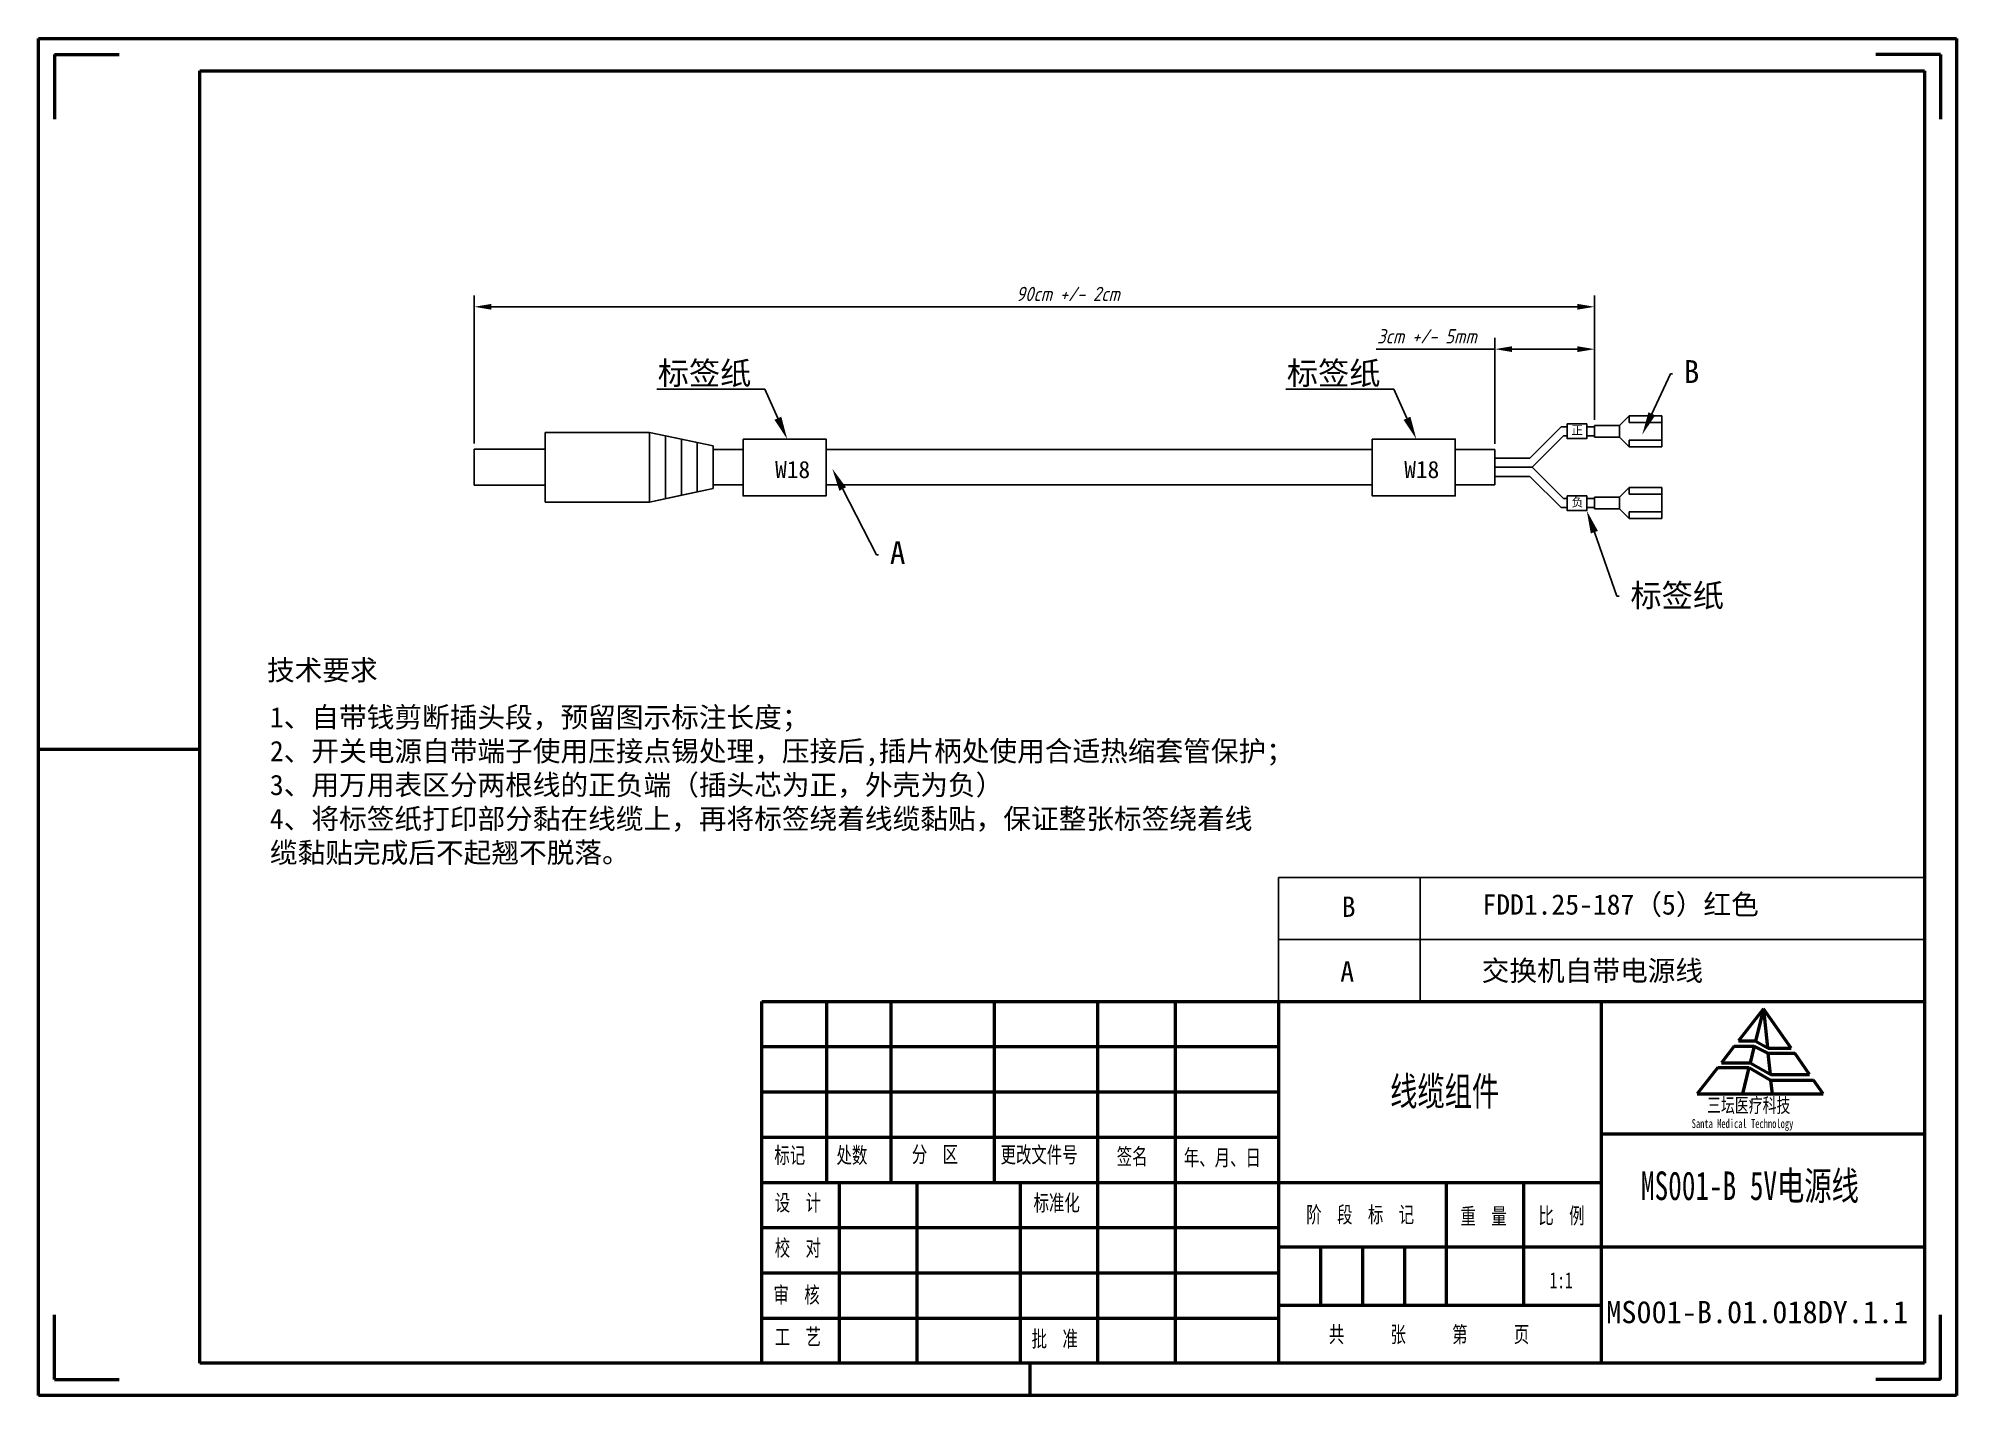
# Model space of a CAD drawing. Header units: millimetres. Extents: x 15931 to 18096, y 1463 to 3040.
# Drawn here: x 17755.6 to 18091.3, y 2255.9 to 2493.3 of the extents above; entities that cross this region are included whole.
import ezdxf
from ezdxf import colors
from ezdxf.entities.mleader import LeaderData, LeaderLine
from ezdxf.math import Vec2, Vec3

# ---------------------------------------------------------------- set-up
doc = ezdxf.new("R2010")
doc.units = ezdxf.units.MM
doc.layers.add('总内框线', color=7, linetype='Continuous', lineweight=50)
doc.styles.add('GB', font='gbeitc.shx', dxfattribs={"bigfont": 'gbcbig.shx'})
doc.styles.add('SLDTEXTSTYLE1', font='TXT', dxfattribs={"width": 0.7})
doc.styles.get("Standard").update_dxf_attribs({"font": 'simfang.ttf'})
doc.styles.add('宋体', font='')
doc.styles.get('宋体').set_extended_font_data('SimSun')
doc.dimstyles.new('GB', dxfattribs={"dimtxt": 2.5, "dimasz": 3, "dimexe": 2, "dimexo": 1, "dimgap": 1, "dimtad": 1, "dimtoh": 1, "dimdsep": 46, "dimtxsty": 'GB', "dimcen": 2.5, "dimclrd": 1, "dimclre": 3, "dimclrt": 6, "dimadec": 0, "dimazin": 0, "dimtfac": 1, "dimtmove": 0, "dimatfit": 3, "dimfxl": 4, "dimarcsym": 0})

msp = doc.modelspace()

# ---------------------------------------------------------------- texts
at = {"color": 6, "attachment_point": 1, "style": '宋体'}
for s, insert, char_height in [('正', (18023.914, 2425.547), 1.5), ('W18', (17884.575, 2419.421), 3), ('W18', (17994.681, 2419.421), 3), ('负', (18023.966, 2412.933), 1.5)]:
    msp.add_mtext_dynamic_manual_height_columns(s, width=24.58466, gutter_width=99.965, heights=[0], dxfattribs=dict(at, insert=insert, char_height=char_height))
at = {"layer": '总内框线', "color": 6, "attachment_point": 1}
for s, insert, char_height, width, style in [('{\\fSimSun|b0|i0|c134|p2;技术要求}', (17795.642, 2384.616), 3.55114, 132.12967, 'GB'), ('{\\fSimSun|b0|i0|c134|p2;1、自带钱剪断插头段，预留图示标注长度；\\P2、开关电源自带端子使用压接点锡处理，压接后,插片柄处使用合适热缩套管保护；\\P3、用万用表区分两根线的正负端（插头芯为正，外壳为负）\\P4、将标签纸打印部分黏在线缆上，再将标签绕着线缆黏贴，保证整张标签绕着线缆黏贴完成后不起翘不脱落。}', (17796.155, 2376.376), 3.55114, 175.1806, 'GB'), ('{\\fSimSun|b0|i0|c134|p54;FDD1.25-187（5）红色}', (18008.365, 2343.627), 3.55114, 66.15492, 'GB'), ('{\\fSimSun|b0|i0|c134|p2;B}', (17983.744, 2343.228), 3.55114, 8.0267, 'GB'), ('{\\fSimSun|b0|i0|c134|p2;A}', (17983.486, 2331.926), 3.55114, 8.0267, 'GB'), ('{\\fSimSun|b0|i0|c134|p2;交换机自带电源线 }', (18008.227, 2332.046), 3.55114, 63.7196, 'GB'), ('{\\fSimSun|b0|i0|c134|p2;线缆组件}', (17992.207, 2311.676), 5, 94.62992, 'SLDTEXTSTYLE1'), ('{\\fSimSun|b0|i0|c134|p2;标记}', (17884.444, 2299.401), 2.82588, 105.14436, 'SLDTEXTSTYLE1'), ('{\\fSimSun|b0|i0|c134|p2;处数}', (17895.319, 2299.418), 2.82588, 105.14436, 'SLDTEXTSTYLE1'), ('{\\fSimSun|b0|i0|c134|p2;分\u3000区}', (17908.5, 2299.558), 2.82588, 105.14436, 'SLDTEXTSTYLE1'), ('{\\fSimSun|b0|i0|c134|p2;更改文件号}', (17924.025, 2299.496), 2.82588, 105.14436, 'SLDTEXTSTYLE1'), ('{\\fSimSun|b0|i0|c134|p2;签名}', (17944.354, 2299.204), 2.82588, 105.14436, 'SLDTEXTSTYLE1'), ('{\\fSimSun|b0|i0|c134|p2;年、月、日}', (17956.103, 2298.986), 2.82588, 105.14436, 'SLDTEXTSTYLE1'), ('{\\fSimSun|b0|i0|c134|p54;MS001-B 5V电源线}', (18036.11, 2295.151), 5, 94.62992, 'SLDTEXTSTYLE1'), ('{\\fSimSun|b0|i0|c134|p2;设\u3000计}', (17884.511, 2291.104), 2.82588, 105.14436, 'SLDTEXTSTYLE1'), ('{\\fSimSun|b0|i0|c134|p2;标准化}', (17929.809, 2291.087), 2.82588, 105.14436, 'SLDTEXTSTYLE1'), ('{\\fSimSun|b0|i0|c134|p2;阶\u3000段\u3000标\u3000记}', (17977.527, 2289.015), 2.82588, 105.14436, 'SLDTEXTSTYLE1'), ('{\\fSimSun|b0|i0|c134|p2;重\u3000量}', (18004.523, 2288.757), 2.82588, 105.14436, 'SLDTEXTSTYLE1'), ('{\\fSimSun|b0|i0|c134|p2;比\u3000例}', (18018.146, 2288.836), 2.82588, 105.14436, 'SLDTEXTSTYLE1'), ('{\\fSimSun|b0|i0|c134|p2;校  对}', (17884.511, 2283.191), 2.82588, 105.14436, 'SLDTEXTSTYLE1'), ('{\\fSimSun|b0|i0|c134|p2;1:1}', (18020.108, 2277.532), 2.82588, 105.14436, 'SLDTEXTSTYLE1'), ('{\\fSimSun|b0|i0|c134|p2;审\u3000核}', (17884.281, 2274.975), 2.82588, 105.14436, 'SLDTEXTSTYLE1'), ('{\\fSimSun|b0|i0|c134|p54;\\W1;MS001-B.01.018DY.1.1}', (18030.031, 2272.502), 3.88422, 60.21792, 'SLDTEXTSTYLE1'), ('{\\fSimSun|b0|i0|c134|p2;工\u3000艺}', (17884.511, 2267.643), 2.82588, 105.14436, 'SLDTEXTSTYLE1'), ('{\\fSimSun|b0|i0|c134|p2;批\u3000准}', (17929.463, 2267.284), 2.82588, 105.14436, 'SLDTEXTSTYLE1'), ('{\\fSimSun|b0|i0|c134|p2;共\u3000\u3000\u3000张\u3000\u3000\u3000第\u3000\u3000\u3000页}', (17981.476, 2268.076), 2.82588, 105.14436, 'SLDTEXTSTYLE1')]:
    msp.add_mtext(s, dxfattribs=dict(at, insert=insert, char_height=char_height, width=width, style=style))
at = {"layer": '总内框线', "color": 5, "insert": (18047.68, 2308.002), "char_height": 2.54329, "width": 94.62992, "attachment_point": 1, "style": 'SLDTEXTSTYLE1'}
msp.add_mtext('{\\fSimSun|b0|i0|c134|p2;三坛医疗科技}', dxfattribs=at)
at = {"layer": '总内框线', "color": 5, "insert": (18044.983, 2304.299), "char_height": 1.55649, "attachment_point": 1, "style": 'SLDTEXTSTYLE1'}
msp.add_mtext('Santa Medical Technology', dxfattribs=at)

# ---------------------------------------------------------------- blocks, each defined once
blk = doc.blocks.new('*D392')
at = {"color": 3, "lineweight": -2, "transparency": 16777216}
for p, q in [((17831.9, 2422.47), (17831.9, 2448.38)), ((18027.99, 2426.63), (18027.99, 2448.38))]:
    blk.add_line(p, q, dxfattribs=at)
at = {"color": 1, "lineweight": -2, "transparency": 16777216}
blk.add_line((17834.9, 2446.38), (18024.99, 2446.38), dxfattribs=at)
at = {"color": 1, "transparency": 16777216}
for points in [[(17834.9, 2446.88), (17834.9, 2445.88), (17831.9, 2446.38)], [(18024.99, 2446.88), (18024.99, 2445.88), (18027.99, 2446.38)]]:
    blk.add_solid(points, dxfattribs=at)
at = {"layer": 'Defpoints', "color": 0, "transparency": 16777216}
for p in [(18027.99, 2446.38), (18027.99, 2425.63), (17831.9, 2421.47)]:
    blk.add_point(p, dxfattribs=at)
at = {"color": 6, "transparency": 16777216, "insert": (17935.82, 2448.63), "char_height": 2.5, "attachment_point": 5, "style": 'GB'}
blk.add_mtext('90cm +/- 2cm', dxfattribs=at)
blk = doc.blocks.new('*D393')
at = {"color": 3, "lineweight": -2, "transparency": 16777216}
for p, q in [((18010.53, 2422.42), (18010.53, 2440.97)), ((18027.99, 2426.63), (18027.99, 2440.97))]:
    blk.add_line(p, q, dxfattribs=at)
at = {"color": 1, "lineweight": -2, "transparency": 16777216}
for p, q in [((18010.53, 2438.97), (17989.75, 2438.97)), ((18024.99, 2438.97), (18013.53, 2438.97))]:
    blk.add_line(p, q, dxfattribs=at)
at = {"color": 1, "transparency": 16777216}
for points in [[(18013.53, 2439.47), (18013.53, 2438.47), (18010.53, 2438.97)], [(18024.99, 2439.47), (18024.99, 2438.47), (18027.99, 2438.97)]]:
    blk.add_solid(points, dxfattribs=at)
at = {"layer": 'Defpoints', "color": 0, "transparency": 16777216}
for p in [(18010.53, 2438.97), (18027.99, 2425.63), (18010.53, 2421.42)]:
    blk.add_point(p, dxfattribs=at)
at = {"color": 6, "transparency": 16777216, "insert": (17998.64, 2441.22), "char_height": 2.5, "attachment_point": 5, "style": 'GB'}
blk.add_mtext('3cm +/- 5mm', dxfattribs=at)

# ---------------------------------------------------------------- dimensions: what is measured, and where the dimension line sits
for base, p1, p2, text, picture, middle in [((18027.985, 2446.385), (17831.901, 2421.471), (18027.985, 2425.63), '90cm +/- 2cm', '*D392', (17935.824, 2446.385)), ((18010.531, 2438.967), (18027.985, 2425.63), (18010.531, 2421.425), '3cm +/- 5mm', '*D393', (17998.64, 2438.967))]:
    dim = msp.add_linear_dim(base=base, p1=p1, p2=p2, text=text, dimstyle='GB', override={"dimscale": 0, "dimtix": 0, "dimtofl": 1, "dimtmove": 0, "dimatfit": 3})
    dim.commit()
    dim.dimension.update_dxf_attribs({"geometry": picture, "text_midpoint": middle, "dimtype": 128})

# ---------------------------------------------------------------- linework, layer by layer
for p, q in [((18032.339, 2425.63), (18034.013, 2427.304)), ((18034.013, 2427.304), (18039.746, 2427.304)), ((18034.013, 2427.304), (18034.013, 2426.136)), ((18039.746, 2427.304), (18039.746, 2421.895)), ((17844.341, 2424.421), (17844.341, 2412.228)), ((17844.341, 2424.421), (17862.616, 2424.421)), ((17862.616, 2424.421), (17873.705, 2422.063)), ((17862.616, 2424.421), (17862.616, 2412.228)), ((17862.616, 2424.421), (17868.161, 2423.242)), ((18016.684, 2419.924), (18022.16, 2425.399)), ((18022.16, 2425.399), (18023.215, 2425.399)), ((18026.626, 2425.399), (18027.985, 2425.399)), ((18027.985, 2425.63), (18027.985, 2423.57)), ((18027.985, 2425.63), (18032.339, 2425.63)), ((18027.985, 2423.8), (18027.985, 2425.399)), ((18032.339, 2425.63), (18032.339, 2423.57)), ((18034.013, 2426.136), (18039.746, 2426.136)), ((17831.901, 2415.178), (17831.901, 2421.471)), ((17831.901, 2421.471), (17844.341, 2421.471)), ((17844.341, 2421.471), (17844.341, 2415.178)), ((17865.389, 2423.831), (17865.389, 2412.818)), ((17868.161, 2423.242), (17868.161, 2413.407)), ((17868.161, 2423.242), (17873.705, 2422.063)), ((17870.933, 2422.652), (17870.933, 2413.997)), ((17873.705, 2422.063), (17873.705, 2414.586)), ((17873.705, 2421.425), (17873.705, 2422.063)), ((17873.705, 2421.425), (17878.957, 2421.425)), ((17893.488, 2421.425), (17912.206, 2421.425)), ((17893.488, 2421.425), (17941.542, 2421.425)), ((17941.542, 2421.425), (17989.063, 2421.425)), ((18003.594, 2421.425), (18010.531, 2421.425)), ((18010.531, 2421.425), (18010.531, 2415.224)), ((18017.056, 2418.324), (18022.531, 2423.8)), ((18022.531, 2423.8), (18023.215, 2423.8)), ((18026.626, 2423.8), (18027.985, 2423.8)), ((18027.985, 2423.57), (18032.339, 2423.57)), ((18032.339, 2423.57), (18034.013, 2421.895)), ((18034.013, 2421.895), (18034.013, 2423.063)), ((18034.013, 2423.063), (18039.746, 2423.063)), ((18034.013, 2421.895), (18039.746, 2421.895)), ((18016.684, 2419.924), (18010.531, 2419.924)), ((18010.531, 2418.324), (18017.056, 2418.324)), ((18010.531, 2418.324), (18017.056, 2418.324)), ((18017.056, 2418.324), (18022.531, 2412.849)), ((17831.901, 2415.178), (17844.341, 2415.178)), ((17862.616, 2412.228), (17873.705, 2414.586)), ((17868.161, 2413.407), (17873.705, 2414.586)), ((17873.705, 2414.586), (17873.705, 2415.224)), ((17873.705, 2415.224), (17878.957, 2415.224)), ((17893.488, 2415.224), (17912.206, 2415.224)), ((17893.488, 2415.224), (17938.962, 2415.224)), ((17938.962, 2415.224), (17989.063, 2415.224)), ((18003.594, 2415.224), (18010.531, 2415.224)), ((18016.684, 2416.725), (18010.531, 2416.725)), ((18016.684, 2416.725), (18022.16, 2411.249)), ((18032.339, 2413.079), (18034.013, 2414.754)), ((18034.013, 2414.754), (18039.746, 2414.754)), ((18034.013, 2414.754), (18034.013, 2413.586)), ((18039.746, 2414.754), (18039.746, 2409.345)), ((17844.341, 2412.228), (17862.616, 2412.228)), ((17862.616, 2412.228), (17868.161, 2413.407)), ((18022.16, 2411.249), (18023.201, 2411.249)), ((18022.531, 2412.849), (18023.201, 2412.849)), ((18026.612, 2412.849), (18027.985, 2412.849)), ((18026.612, 2411.249), (18027.985, 2411.249)), ((18027.985, 2413.079), (18027.985, 2411.019)), ((18027.985, 2413.079), (18032.339, 2413.079)), ((18027.985, 2412.849), (18027.985, 2411.249)), ((18027.985, 2411.019), (18032.339, 2411.019)), ((18032.339, 2413.079), (18032.339, 2411.019)), ((18032.339, 2411.019), (18034.013, 2409.345)), ((18034.013, 2413.586), (18039.746, 2413.586)), ((18034.013, 2409.345), (18034.013, 2410.513)), ((18034.013, 2410.513), (18039.746, 2410.513)), ((18034.013, 2409.345), (18039.746, 2409.345)), ((17972.662, 2324.901), (17972.662, 2346.556)), ((17972.662, 2346.556), (18085.741, 2346.556)), ((17997.461, 2324.901), (17997.461, 2346.556)), ((17972.662, 2335.729), (18085.741, 2335.729))]:
    msp.add_line(p, q)
for points in [[(18023.215, 2425.902), (18026.626, 2425.902), (18026.626, 2423.32), (18023.215, 2423.32)], [(17878.957, 2423.234), (17893.488, 2423.234), (17893.488, 2413.317), (17878.957, 2413.317)], [(17989.063, 2423.234), (18003.594, 2423.234), (18003.594, 2413.317), (17989.063, 2413.317)], [(18023.201, 2413.315), (18026.612, 2413.315), (18026.612, 2410.733), (18023.201, 2410.733)]]:
    msp.add_lwpolyline(points, close=True)
at = {"layer": '总内框线', "color": 4}
for p, q in [((17755.635, 2493.323), (18091.349, 2493.323)), ((17755.635, 2255.95), (17755.635, 2493.323)), ((18091.349, 2493.323), (18091.349, 2255.95)), ((18091.349, 2255.95), (17755.635, 2255.95))]:
    msp.add_line(p, q, dxfattribs=at)
at = {"layer": '总内框线'}
for p, q in [((17758.461, 2490.497), (17769.764, 2490.497)), ((17758.461, 2490.497), (17758.461, 2479.194)), ((17783.894, 2487.671), (18085.697, 2487.671)), ((17783.894, 2261.601), (17783.894, 2487.671)), ((18088.539, 2490.503), (18077.235, 2490.503)), ((18085.697, 2487.671), (18085.697, 2261.601)), ((18088.539, 2490.503), (18088.539, 2479.2)), ((17755.635, 2368.985), (17783.894, 2368.985)), ((17882.234, 2324.901), (18085.697, 2324.901)), ((17882.234, 2261.601), (17882.234, 2324.901)), ((17893.538, 2324.901), (17893.538, 2293.251)), ((17904.841, 2324.901), (17904.841, 2293.251)), ((17922.927, 2324.901), (17922.927, 2293.251)), ((17941.013, 2324.901), (17941.013, 2293.251)), ((17954.577, 2324.901), (17954.577, 2261.601)), ((17972.662, 2324.901), (17972.662, 2261.601)), ((18029.18, 2261.601), (18029.18, 2324.901)), ((18085.697, 2324.901), (18085.697, 2261.601)), ((17882.234, 2316.989), (17972.662, 2316.989)), ((17882.234, 2309.076), (17972.662, 2309.076)), ((17882.234, 2301.164), (17972.662, 2301.164)), ((18029.18, 2301.729), (18085.697, 2301.729)), ((17882.234, 2293.251), (18029.18, 2293.251)), ((17895.798, 2293.251), (17895.798, 2261.601)), ((17909.363, 2293.251), (17909.363, 2261.601)), ((17927.448, 2293.251), (17927.448, 2261.601)), ((17941.013, 2293.251), (17941.013, 2261.601)), ((18002.051, 2271.775), (18002.051, 2293.251)), ((18015.616, 2271.775), (18015.616, 2293.251)), ((17882.234, 2285.339), (17972.662, 2285.339)), ((17972.662, 2281.948), (18029.18, 2281.948)), ((17980.01, 2281.948), (17980.01, 2271.775)), ((17987.357, 2281.948), (17987.357, 2271.775)), ((17994.704, 2281.948), (17994.704, 2271.775)), ((18029.18, 2281.948), (18085.697, 2281.948)), ((17882.234, 2277.426), (17972.662, 2277.426)), ((17758.461, 2258.776), (17758.461, 2270.079)), ((17882.234, 2269.514), (17972.662, 2269.514)), ((17972.662, 2271.775), (18029.18, 2271.775)), ((18088.539, 2258.769), (18088.539, 2270.073)), ((18085.697, 2261.601), (17783.894, 2261.601)), ((18085.697, 2261.601), (17882.234, 2261.601)), ((17929.144, 2261.601), (17929.144, 2255.95)), ((17758.461, 2258.776), (17769.764, 2258.776)), ((18088.539, 2258.769), (18077.235, 2258.769))]:
    msp.add_line(p, q, dxfattribs=at)
at = {"layer": '总内框线', "color": 1}
for p, q in [((18057.552, 2323.613), (18053.156, 2317.975)), ((18057.552, 2323.613), (18056.145, 2317.95)), ((18062.364, 2316.735), (18057.552, 2323.613)), ((18057.552, 2323.613), (18058.231, 2316.814)), ((18052.443, 2317.061), (18050.181, 2314.16)), ((18052.443, 2317.061), (18055.884, 2317.061)), ((18053.156, 2317.975), (18056.098, 2317.975)), ((18055.92, 2317.043), (18055.203, 2314.156)), ((18055.884, 2317.061), (18058.29, 2315.817)), ((18056.098, 2317.975), (18058.376, 2316.735)), ((18058.376, 2316.735), (18062.364, 2316.735)), ((18049.535, 2313.331), (18045.925, 2308.701)), ((18049.535, 2313.331), (18054.97, 2313.331)), ((18050.181, 2314.16), (18055.196, 2314.16)), ((18054.995, 2313.317), (18053.848, 2308.701)), ((18054.97, 2313.331), (18058.773, 2311.128)), ((18055.196, 2314.16), (18058.822, 2312.089)), ((18058.29, 2315.817), (18063.006, 2315.817)), ((18058.331, 2315.817), (18058.696, 2312.161)), ((18065.614, 2312.089), (18063.006, 2315.817)), ((18058.773, 2311.128), (18066.286, 2311.128)), ((18058.799, 2311.128), (18059.042, 2308.701)), ((18058.822, 2312.089), (18065.614, 2312.089)), ((18067.984, 2308.701), (18066.286, 2311.128)), ((18045.925, 2308.701), (18067.984, 2308.701))]:
    msp.add_line(p, q, dxfattribs=at)

msp.set_redraw_order([(e.dxf.handle, doc.entitydb.next_handle()) for e in msp.query("TEXT MTEXT ATTDEF DIMENSION ARC_DIMENSION")])  # texts and dimensions are drawn at this point

# ---------------------------------------------------------------- leaders
ml = msp.add_multileader_mtext('Standard')
ml.set_content('标签纸', color=256)
ml.set_leader_properties()
ml.build(insert=Vec2(0, 0))
ml.multileader.update_dxf_attribs({"text_right_attachment_type": 6, "dogleg_length": 0.36})
ctx = ml.context
ctx.base_point, ctx.plane_origin = Vec3(17861.696, 2434.446), Vec3(17888.874, 2418.381)
ctx.right_attachment, ctx.text_align_type = 6, 2
notes = []
notes.append((ctx, [(0, (1, 1, 0), (17882.765, 2431.966), (-1, 0), 0.36, [(0, [(17886.692, 2423.234)], 0, [])])]))
ctx.mtext.insert, ctx.mtext.alignment, ctx.mtext.flow_direction = Vec3(17880.405, 2436.766), 3, 5
ml = msp.add_multileader_mtext('Standard')
ml.set_content('标签纸', color=256)
ml.set_leader_properties()
ml.build(insert=Vec2(0, 0))
ml.multileader.update_dxf_attribs({"text_right_attachment_type": 6, "dogleg_length": 0.36})
ctx = ml.context
ctx.base_point, ctx.plane_origin = Vec3(17971.802, 2434.446), Vec3(17998.98, 2418.381)
ctx.right_attachment, ctx.text_align_type = 6, 2
notes.append((ctx, [(0, (1, 1, 0), (17992.871, 2431.966), (-1, 0), 0.36, [(0, [(17996.798, 2423.234)], 0, [])])]))
ctx.mtext.insert, ctx.mtext.alignment, ctx.mtext.flow_direction = Vec3(17990.511, 2436.766), 3, 5
ml = msp.add_multileader_mtext('Standard')
ml.set_content('B', color=256)
ml.set_leader_properties()
ml.build(insert=Vec2(0, 0))
ml.multileader.update_dxf_attribs({"text_right_attachment_type": 6, "dogleg_length": 0.36})
ctx = ml.context
ctx.base_point, ctx.plane_origin = Vec3(18041.605, 2434.65), Vec3(18036.329, 2424.034)
ctx.right_attachment = 6
notes.append((ctx, [(1, (1, 1, 0), (18041.245, 2434.65), (1, 0), 0.36, [(0, [(18036.329, 2424.034)], 0, [])])]))
ctx.mtext.insert, ctx.mtext.flow_direction = Vec3(18043.605, 2437.05), 5
ml = msp.add_multileader_mtext('Standard')
ml.set_content('A', color=256)
ml.set_leader_properties()
ml.build(insert=Vec2(0, 0))
ml.multileader.update_dxf_attribs({"text_right_attachment_type": 6, "dogleg_length": 0.36})
ctx = ml.context
ctx.base_point, ctx.plane_origin = Vec3(17902.658, 2402.979), Vec3(17898.237, 2402.411)
ctx.right_attachment = 6
notes.append((ctx, [(1, (1, 1, 0), (17902.298, 2402.979), (1, 0), 0.36, [(0, [(17894.578, 2418.066)], 0, [])])]))
ctx.mtext.insert, ctx.mtext.flow_direction = Vec3(17904.658, 2405.379), 5
ml = msp.add_multileader_mtext('Standard')
ml.set_content('标签纸', color=256)
ml.set_leader_properties()
ml.build(insert=Vec2(0, 0))
ml.multileader.update_dxf_attribs({"text_right_attachment_type": 6, "dogleg_length": 0.36})
ctx = ml.context
ctx.base_point, ctx.plane_origin = Vec3(18032.262, 2395.784), Vec3(18043.296, 2393.446)
ctx.right_attachment = 6
notes.append((ctx, [(1, (1, 1, 0), (18031.902, 2395.784), (1, 0), 0.36, [(0, [(18026.612, 2410.733)], 0, [])])]))
ctx.mtext.insert, ctx.mtext.flow_direction = Vec3(18034.262, 2397.895), 5
for ctx, leaders in notes:
    for number, flags, end, landing, length, lines in leaders:
        leader = LeaderData()
        leader.index, (leader.has_last_leader_line, leader.has_dogleg_vector, leader.attachment_direction) = number, flags
        leader.last_leader_point, leader.dogleg_vector, leader.dogleg_length = Vec3(end), Vec3(landing), length
        for number, points, colour, breaks in lines:
            line = LeaderLine()
            line.index, line.vertices, line.color, line.breaks = number, Vec3.list(points), colors.encode_raw_color(colour), breaks
            leader.lines.append(line)
        ctx.leaders.append(leader)

doc.saveas('drawing.dxf')
